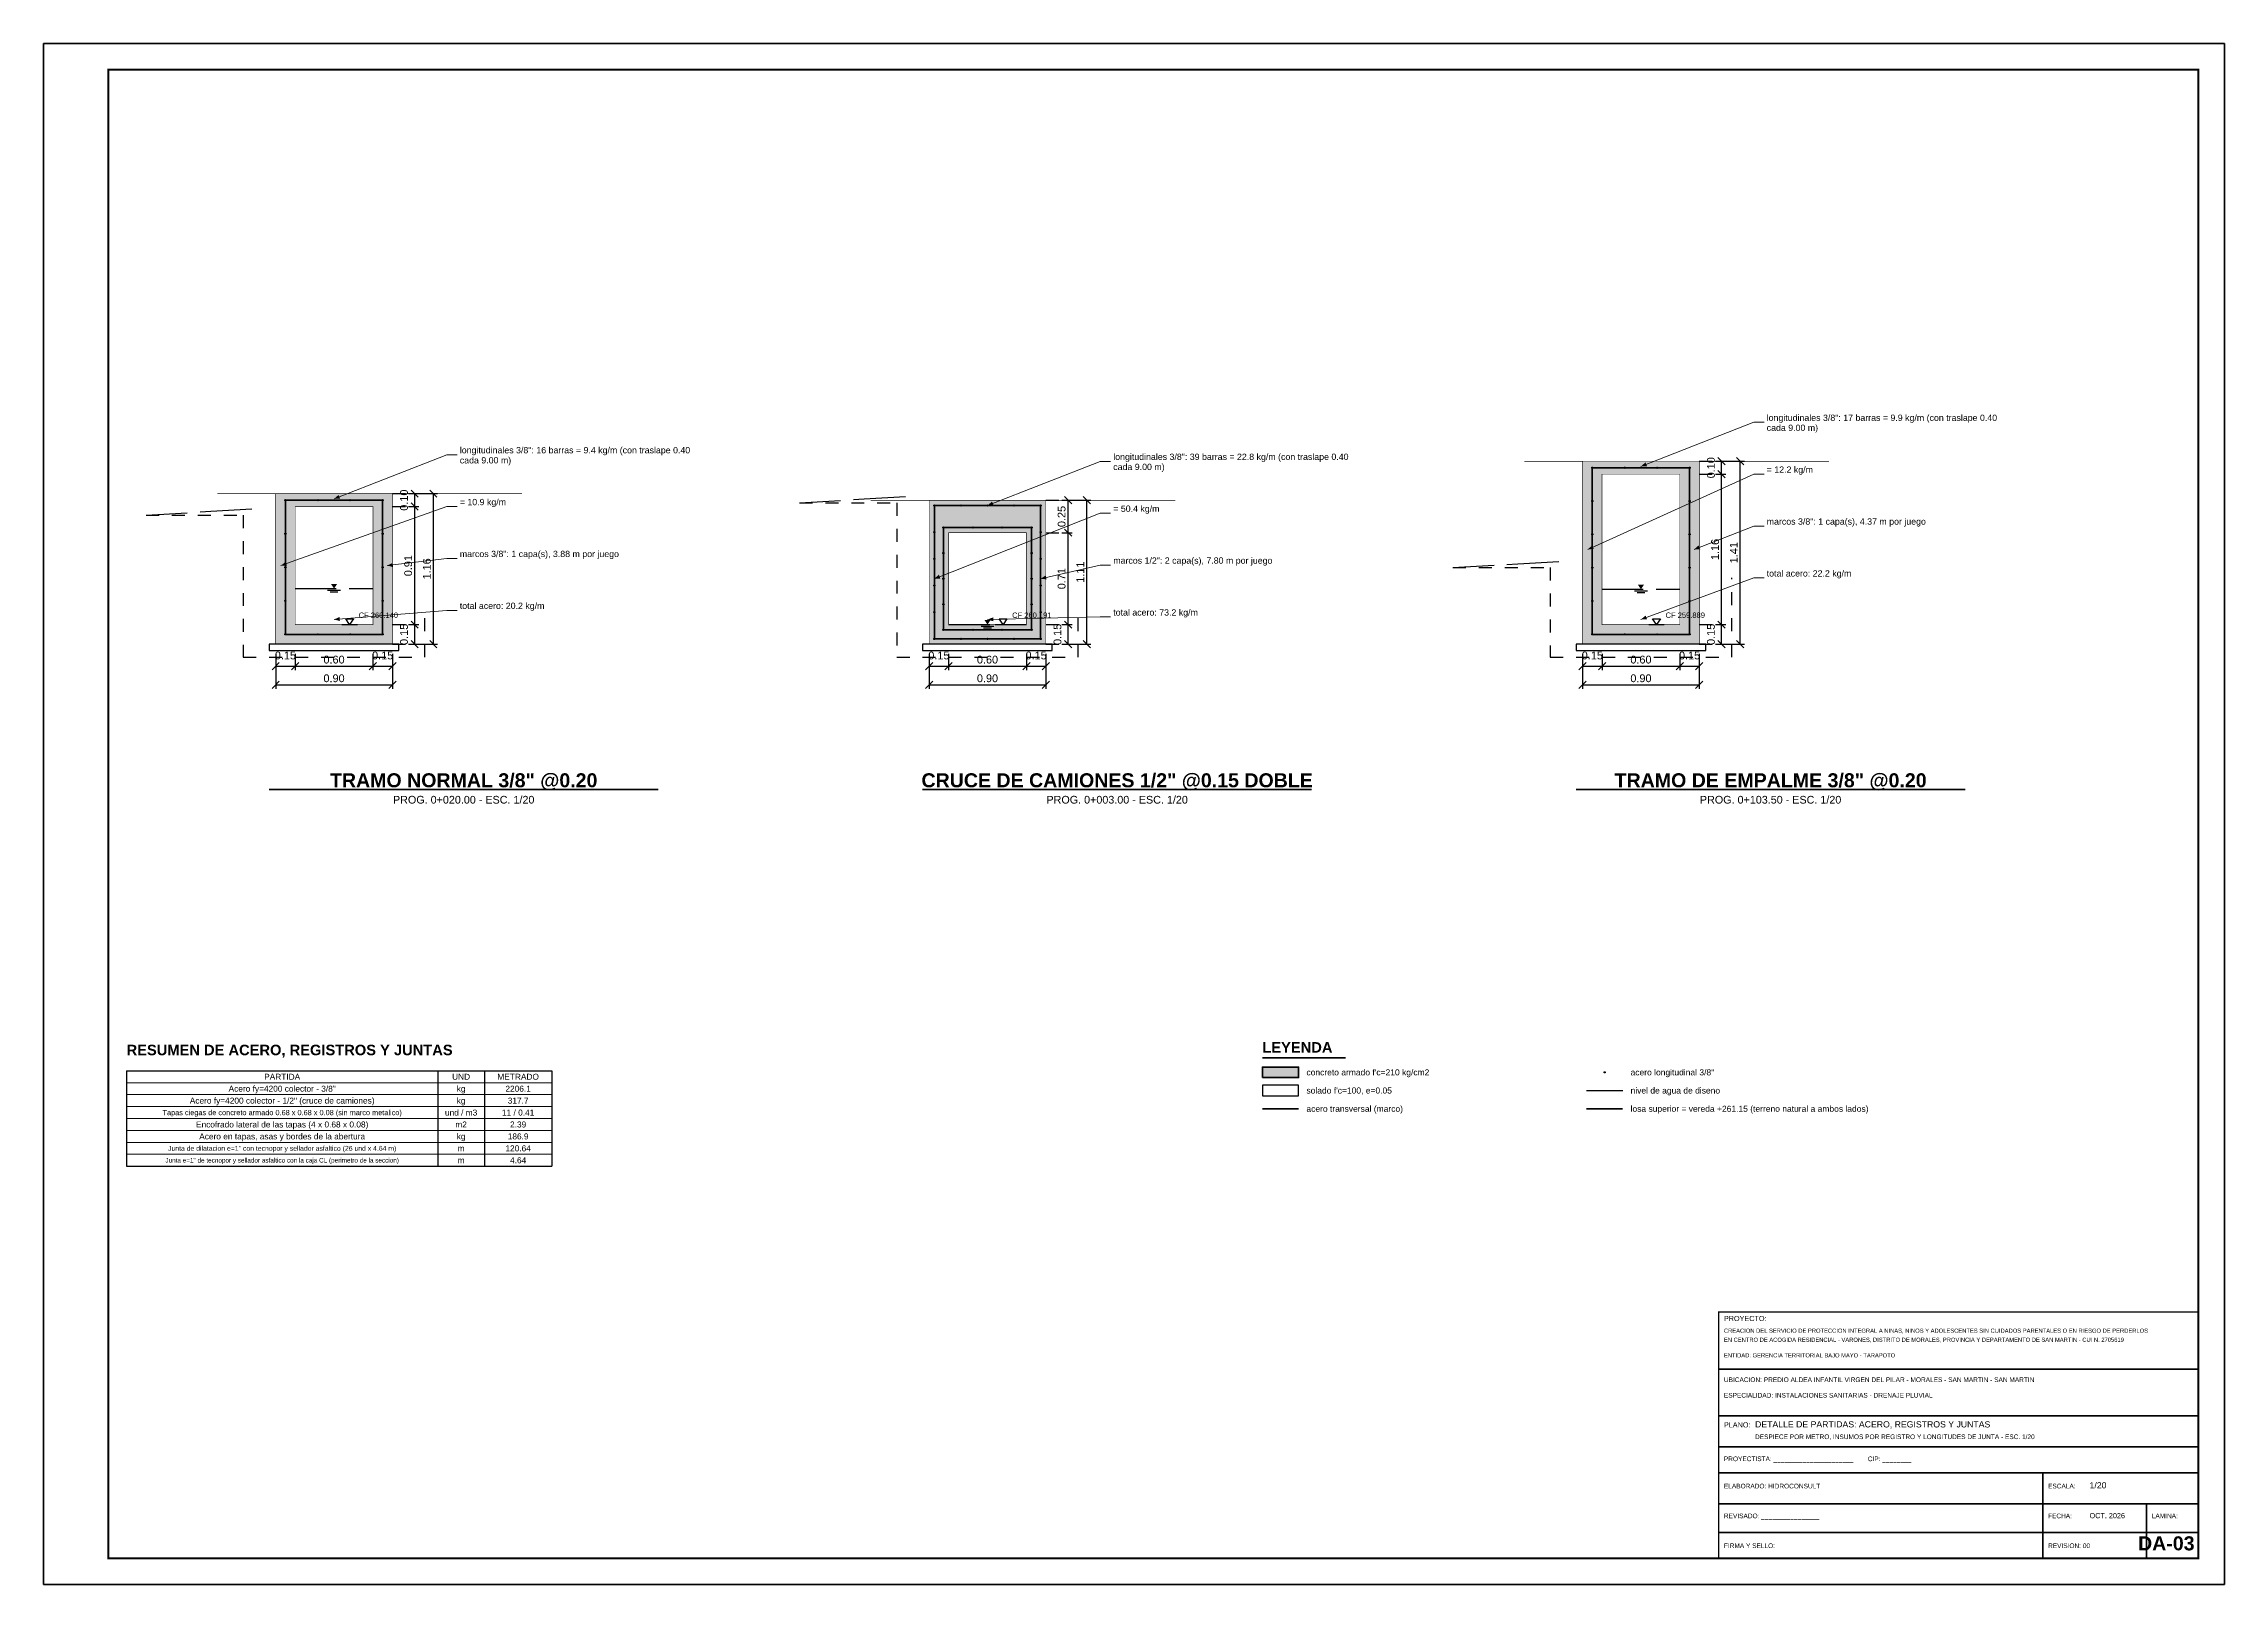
# Model space of a CAD drawing. Header units: metres. Extents: x 349122 to 349453, y 9281252 to 9281971.
# Drawn here: x 349232 to 349248.82, y 9281451.79 to 9281463.67 of the extents above; entities that cross this region are included whole.
import ezdxf
from ezdxf.enums import TextEntityAlignment as Align

# ---------------------------------------------------------------- set-up
doc = ezdxf.new("R2010")
doc.units = ezdxf.units.M
doc.header["$LTSCALE"] = 0.25
doc.linetypes.add('DASHED', pattern=[1.524, 1.27, -0.254])
doc.linetypes.add('HIDDEN', pattern=[0.375, 0.25, -0.125])
for name, color, linetype, lineweight in [('ACERO', 1, 'CONTINUOUS', 35), ('AGUA', 150, 'DASHED', 25), ('CONCRETO', 250, 'CONTINUOUS', 50), ('COTAS', 94, 'CONTINUOUS', 18), ('GRILLA', 9, 'CONTINUOUS', 13), ('LLAMADAS', 30, 'CONTINUOUS', 18), ('MARCO', 7, 'CONTINUOUS', 50), ('ROTULO', 7, 'CONTINUOUS', 35), ('TERRENO', 7, 'CONTINUOUS', 30), ('TITULOS', 160, 'CONTINUOUS', 35)]:
    doc.layers.add(name, color=color, linetype=linetype, lineweight=lineweight)
for name, color, linetype in [('ACERO-PUNTOS', 5, 'CONTINUOUS'), ('AGUA-SIMBOLO', 150, 'CONTINUOUS'), ('EXCAVACION', 8, 'HIDDEN'), ('GUITARRA', 8, 'CONTINUOUS'), ('LEYENDA', 7, 'CONTINUOUS'), ('NIVELES', 7, 'CONTINUOUS'), ('ROTULO-TEXTO', 7, 'CONTINUOUS'), ('SOLADO', 8, 'CONTINUOUS'), ('TERRENO-EXISTENTE', 8, 'DASHED'), ('TEXTOS', 7, 'CONTINUOUS')]:
    doc.layers.add(name, color=color, linetype=linetype)
doc.layers.add('CONCRETO-ACHURADO', color=8, linetype='CONTINUOUS', true_color=0xe2e2e2)
doc.styles.get("Standard").update_dxf_attribs({"font": 'arial.ttf'})
doc.styles.add('TITULOS', font='arialbd.ttf')
doc.dimstyles.new('COT-20', dxfattribs={"dimscale": 0.02, "dimtxt": 3, "dimasz": 2.2, "dimexe": 1.6, "dimexo": 1.2, "dimgap": 1, "dimtad": 1, "dimzin": 0, "dimdsep": 46, "dimtxsty": 'Standard', "dimtsz": 1.4, "dimcen": 2.5, "dimclrd": 256, "dimclre": 256, "dimclrt": 7, "dimazin": 3, "dimtfac": 1, "dimtmove": 0, "dimatfit": 3})

msp = doc.modelspace()

# ---------------------------------------------------------------- texts
at = {"layer": 'LEYENDA'}
for s, p in [("concreto armado f'c=210 kg/cm2", (349241.74, 9281455.738)), ('acero longitudinal 3/8"', (349244.24, 9281455.738)), ("solado f'c=100, e=0.05", (349241.74, 9281455.598)), ('acero transversal (marco)', (349241.74, 9281455.457)), ('nivel de agua de diseno', (349244.24, 9281455.598)), ('losa superior = vereda +261.15 (terreno natural a ambos lados)', (349244.24, 9281455.457))]:
    msp.add_text(s, height=0.0468, dxfattribs=at).set_placement(p, align=Align.MIDDLE_LEFT)
at = {"layer": 'NIVELES'}
for s, p in [('CF 260.140', (349234.43, 9281459.242)), ('CF 260.191', (349239.47, 9281459.242)), ('CF 259.889', (349244.51, 9281459.242))]:
    msp.add_text(s, height=0.0416, dxfattribs=at).set_placement(p)
at = {"layer": 'ROTULO-TEXTO'}
for s, height, p in [('PROYECTO:', 0.04, (349244.96, 9281453.82)), ('CREACION DEL SERVICIO DE PROTECCION INTEGRAL A NINAS, NINOS Y ADOLESCENTES SIN CUIDADOS PARENTALES O EN RIESGO DE PERDERLOS', 0.032, (349244.96, 9281453.73)), ('EN CENTRO DE ACOGIDA RESIDENCIAL - VARONES, DISTRITO DE MORALES, PROVINCIA Y DEPARTAMENTO DE SAN MARTIN - CUI N. 2705619', 0.032, (349244.96, 9281453.66)), ('ENTIDAD: GERENCIA TERRITORIAL BAJO MAYO - TARAPOTO', 0.032, (349244.96, 9281453.54)), ('UBICACION: PREDIO ALDEA INFANTIL VIRGEN DEL PILAR - MORALES - SAN MARTIN - SAN MARTIN', 0.036, (349244.96, 9281453.35)), ('ESPECIALIDAD: INSTALACIONES SANITARIAS - DRENAJE PLUVIAL', 0.036, (349244.96, 9281453.23)), ('PLANO:', 0.04, (349244.96, 9281453)), ('DESPIECE POR METRO, INSUMOS POR REGISTRO Y LONGITUDES DE JUNTA - ESC. 1/20', 0.036, (349245.2, 9281452.91)), ('DETALLE DE PARTIDAS: ACERO, REGISTROS Y JUNTAS', 0.048, (349245.2, 9281453)), ('PROYECTISTA: ______________________        CIP: ________', 0.036, (349244.96, 9281452.74)), ('ELABORADO: HIDROCONSULT', 0.036, (349244.96, 9281452.53)), ('ESCALA:', 0.036, (349247.46, 9281452.53)), ('1/20', 0.048, (349247.78, 9281452.53)), ('REVISADO: ________________', 0.036, (349244.96, 9281452.3)), ('FECHA:', 0.036, (349247.46, 9281452.3)), ('OCT. 2026', 0.04, (349247.78, 9281452.3)), ('LAMINA:', 0.036, (349248.26, 9281452.3)), ('FIRMA Y SELLO:', 0.036, (349244.96, 9281452.07)), ('REVISION: 00', 0.036, (349247.46, 9281452.07))]:
    msp.add_text(s, height=height, dxfattribs=at).set_placement(p)
at = {"layer": 'TEXTOS'}
for s, p in [('cada 9.00 m)', (349245.29, 9281460.684)), ('longitudinales 3/8": 17 barras = 9.9 kg/m (con traslape 0.40', (349245.29, 9281460.761)), ('longitudinales 3/8": 16 barras = 9.4 kg/m (con traslape 0.40', (349235.21, 9281460.511)), ('cada 9.00 m)', (349235.21, 9281460.433)), ('cada 9.00 m)', (349240.25, 9281460.382)), ('longitudinales 3/8": 39 barras = 22.8 kg/m (con traslape 0.40', (349240.25, 9281460.46)), ('= 12.2 kg/m', (349245.29, 9281460.361)), ('= 10.9 kg/m', (349235.21, 9281460.111)), ('= 50.4 kg/m', (349240.25, 9281460.06)), ('marcos 3/8": 1 capa(s), 4.37 m por juego', (349245.29, 9281459.961)), ('marcos 3/8": 1 capa(s), 3.88 m por juego', (349235.21, 9281459.711)), ('marcos 1/2": 2 capa(s), 7.80 m por juego', (349240.25, 9281459.66)), ('total acero: 22.2 kg/m', (349245.29, 9281459.561)), ('total acero: 20.2 kg/m', (349235.21, 9281459.311)), ('total acero: 73.2 kg/m', (349240.25, 9281459.26))]:
    msp.add_text(s, height=0.0486, dxfattribs=at).set_placement(p)
for s, height, p in [('PROG. 0+020.00 - ESC. 1/20', 0.0594, (349235.24, 9281457.84)), ('PROG. 0+003.00 - ESC. 1/20', 0.0594, (349240.28, 9281457.84)), ('PROG. 0+103.50 - ESC. 1/20', 0.0594, (349245.32, 9281457.84)), ('PARTIDA', 0.0459, (349233.84, 9281455.704)), ('UND', 0.0459, (349235.22, 9281455.704)), ('METRADO', 0.0459, (349235.66, 9281455.704)), ('Acero fy=4200 colector - 1/2" (cruce de camiones)', 0.0459, (349233.84, 9281455.52)), ('Acero fy=4200 colector - 3/8"', 0.0459, (349233.84, 9281455.612)), ('kg', 0.0459, (349235.22, 9281455.612)), ('kg', 0.0459, (349235.22, 9281455.52)), ('2206.1', 0.0459, (349235.66, 9281455.612)), ('317.7', 0.0459, (349235.66, 9281455.52)), ('Tapas ciegas de concreto armado 0.68 x 0.68 x 0.08 (sin marco metalico)', 0.0405, (349233.84, 9281455.428)), ('Encofrado lateral de las tapas (4 x 0.68 x 0.08)', 0.0459, (349233.84, 9281455.336)), ('und / m3', 0.0459, (349235.22, 9281455.428)), ('m2', 0.0459, (349235.22, 9281455.336)), ('11 / 0.41', 0.0459, (349235.66, 9281455.428)), ('2.39', 0.0459, (349235.66, 9281455.336)), ('Junta de dilatacion e=1" con tecnopor y sellador asfaltico (26 und x 4.64 m)', 0.0378, (349233.84, 9281455.152)), ('Acero en tapas, asas y bordes de la abertura', 0.0459, (349233.84, 9281455.244)), ('kg', 0.0459, (349235.22, 9281455.244)), ('m', 0.0459, (349235.22, 9281455.152)), ('120.64', 0.0459, (349235.66, 9281455.152)), ('186.9', 0.0459, (349235.66, 9281455.244)), ('Junta e=1" de tecnopor y sellador asfaltico con la caja CL (perimetro de la seccion)', 0.0351, (349233.84, 9281455.06)), ('m', 0.0459, (349235.22, 9281455.06)), ('4.64', 0.0459, (349235.66, 9281455.06))]:
    msp.add_text(s, height=height, dxfattribs=at).set_placement(p, align=Align.MIDDLE_CENTER)
at = {"layer": 'TITULOS', "style": 'TITULOS'}
for s, p in [('TRAMO NORMAL 3/8" @0.20', (349235.24, 9281457.99)), ('CRUCE DE CAMIONES 1/2" @0.15 DOBLE', (349240.28, 9281457.99)), ('TRAMO DE EMPALME 3/8" @0.20', (349245.32, 9281457.99))]:
    msp.add_text(s, height=0.108, dxfattribs=at).set_placement(p, align=Align.MIDDLE_CENTER)
for s, p in [('RESUMEN DE ACERO, REGISTROS Y JUNTAS', (349232.64, 9281455.87)), ('LEYENDA', (349241.4, 9281455.89))]:
    msp.add_text(s, height=0.081, dxfattribs=at).set_placement(p)
msp.add_text('DA-03', height=0.108, dxfattribs=at).set_placement((349248.59, 9281452.02), align=Align.BOTTOM_RIGHT)

# ---------------------------------------------------------------- blocks, each defined once
blk = doc.blocks.new('ACERO-38')
at = {"layer": 'ACERO-PUNTOS'}
h = blk.add_hatch(color=5, dxfattribs=at)
h.dxf.hatch_style = 1
h.paths.add_polyline_path([(-0.00475, 0, 1), (0.00475, 0, 1)])
at = {"layer": 'ACERO-PUNTOS', "color": 5}
blk.add_circle((0, 0), 0.00475, dxfattribs=at)
blk = doc.blocks.new('SIMB-AGUA')
at = {"layer": 'AGUA-SIMBOLO'}
for p, q in [((-2.5, -0.6), (2.5, -0.6)), ((-1.5, -1.2), (1.5, -1.2))]:
    blk.add_line(p, q, dxfattribs=at)
blk.add_solid([(0, 0), (-1.2, 1.8), (1.2, 1.8)], dxfattribs=at)
blk = doc.blocks.new('SIMB-NIVEL')
at = {"layer": 'NIVELES'}
blk.add_line((-3, 0), (3, 0), dxfattribs=at)
blk.add_lwpolyline([(0, 0), (-1.5, 2.2), (1.5, 2.2)], close=True, dxfattribs=at)

# ---------------------------------------------------------------- dimensions: what is measured, and where the dimension line sits
at = {"layer": 'COTAS'}
for base, p1, p2 in [((349244.942, 9281460.35), (349244.87, 9281460.35), (349244.87, 9281460.45)), ((349244.942, 9281459.19), (349244.87, 9281459.19), (349244.87, 9281460.35)), ((349245.086, 9281459.04), (349244.87, 9281459.04), (349244.87, 9281460.45)), ((349234.862, 9281460.1), (349234.79, 9281460.1), (349234.79, 9281460.2)), ((349235.006, 9281459.04), (349234.79, 9281459.04), (349234.79, 9281460.2)), ((349234.862, 9281459.19), (349234.79, 9281459.19), (349234.79, 9281460.1)), ((349239.902, 9281459.899), (349239.83, 9281459.899), (349239.83, 9281460.149)), ((349240.046, 9281459.04), (349239.83, 9281459.04), (349239.83, 9281460.149)), ((349239.902, 9281459.19), (349239.83, 9281459.19), (349239.83, 9281459.899)), ((349234.862, 9281459.04), (349234.79, 9281459.04), (349234.79, 9281459.19)), ((349239.902, 9281459.04), (349239.83, 9281459.04), (349239.83, 9281459.19)), ((349244.942, 9281459.04), (349244.87, 9281459.04), (349244.87, 9281459.19))]:
    msp.add_linear_dim(base=base, p1=p1, p2=p2, angle=90, dimstyle='COT-20', dxfattribs=at).render()
for base, p1, p2 in [((349233.79, 9281458.87), (349233.79, 9281458.99), (349233.94, 9281458.99)), ((349233.79, 9281458.726), (349233.79, 9281458.99), (349234.69, 9281458.99)), ((349233.94, 9281458.87), (349233.94, 9281458.99), (349234.54, 9281458.99)), ((349234.54, 9281458.87), (349234.54, 9281458.99), (349234.69, 9281458.99)), ((349238.83, 9281458.87), (349238.83, 9281458.99), (349238.98, 9281458.99)), ((349238.83, 9281458.726), (349238.83, 9281458.99), (349239.73, 9281458.99)), ((349238.98, 9281458.87), (349238.98, 9281458.99), (349239.58, 9281458.99)), ((349239.58, 9281458.87), (349239.58, 9281458.99), (349239.73, 9281458.99)), ((349243.87, 9281458.87), (349243.87, 9281458.99), (349244.02, 9281458.99)), ((349243.87, 9281458.726), (349243.87, 9281458.99), (349244.77, 9281458.99)), ((349244.02, 9281458.87), (349244.02, 9281458.99), (349244.62, 9281458.99)), ((349244.62, 9281458.87), (349244.62, 9281458.99), (349244.77, 9281458.99))]:
    msp.add_linear_dim(base=base, p1=p1, p2=p2, dimstyle='COT-20', dxfattribs=at).render()

# ---------------------------------------------------------------- hatches: boundary and pattern name
at = {"layer": 'CONCRETO-ACHURADO', "true_color": 0xe2e2e2}
h = msp.add_hatch(color=7, dxfattribs=at)
h.dxf.hatch_style = 1
h.paths.add_polyline_path([(349243.87, 9281460.35), (349244.77, 9281460.35), (349244.77, 9281460.45), (349243.87, 9281460.45)])
h = msp.add_hatch(color=7, dxfattribs=at)
h.dxf.hatch_style = 1
h.paths.add_polyline_path([(349243.87, 9281459.19), (349244.02, 9281459.19), (349244.02, 9281460.35), (349243.87, 9281460.35)])
h = msp.add_hatch(color=7, dxfattribs=at)
h.dxf.hatch_style = 1
h.paths.add_polyline_path([(349244.62, 9281459.19), (349244.77, 9281459.19), (349244.77, 9281460.35), (349244.62, 9281460.35)])
h = msp.add_hatch(color=7, dxfattribs=at)
h.dxf.hatch_style = 1
h.paths.add_polyline_path([(349233.79, 9281460.1), (349234.69, 9281460.1), (349234.69, 9281460.2), (349233.79, 9281460.2)])
h = msp.add_hatch(color=7, dxfattribs=at)
h.dxf.hatch_style = 1
h.paths.add_polyline_path([(349233.79, 9281459.19), (349233.94, 9281459.19), (349233.94, 9281460.1), (349233.79, 9281460.1)])
h = msp.add_hatch(color=7, dxfattribs=at)
h.dxf.hatch_style = 1
h.paths.add_polyline_path([(349234.54, 9281459.19), (349234.69, 9281459.19), (349234.69, 9281460.1), (349234.54, 9281460.1)])
h = msp.add_hatch(color=7, dxfattribs=at)
h.dxf.hatch_style = 1
h.paths.add_polyline_path([(349238.83, 9281459.899), (349239.73, 9281459.899), (349239.73, 9281460.149), (349238.83, 9281460.149)])
h = msp.add_hatch(color=7, dxfattribs=at)
h.dxf.hatch_style = 1
h.paths.add_polyline_path([(349238.83, 9281459.19), (349238.98, 9281459.19), (349238.98, 9281459.899), (349238.83, 9281459.899)])
h = msp.add_hatch(color=7, dxfattribs=at)
h.dxf.hatch_style = 1
h.paths.add_polyline_path([(349239.58, 9281459.19), (349239.73, 9281459.19), (349239.73, 9281459.899), (349239.58, 9281459.899)])
h = msp.add_hatch(color=7, dxfattribs=at)
h.dxf.hatch_style = 1
h.paths.add_polyline_path([(349233.79, 9281459.04), (349234.69, 9281459.04), (349234.69, 9281459.19), (349233.79, 9281459.19)])
h = msp.add_hatch(color=7, dxfattribs=at)
h.dxf.hatch_style = 1
h.paths.add_polyline_path([(349238.83, 9281459.04), (349239.73, 9281459.04), (349239.73, 9281459.19), (349238.83, 9281459.19)])
h = msp.add_hatch(color=7, dxfattribs=at)
h.dxf.hatch_style = 1
h.paths.add_polyline_path([(349243.87, 9281459.04), (349244.77, 9281459.04), (349244.77, 9281459.19), (349243.87, 9281459.19)])
h = msp.add_hatch(color=7, dxfattribs=at)
h.dxf.hatch_style = 1
h.paths.add_polyline_path([(349241.4, 9281455.698), (349241.68, 9281455.698), (349241.68, 9281455.778), (349241.4, 9281455.778)])

# ---------------------------------------------------------------- linework, layer by layer
at = {"layer": 'ACERO'}
for points in [[(349243.945, 9281459.115), (349244.695, 9281459.115), (349244.695, 9281460.4), (349243.945, 9281460.4)], [(349233.865, 9281459.115), (349234.615, 9281459.115), (349234.615, 9281460.15), (349233.865, 9281460.15)], [(349238.87, 9281459.08), (349239.69, 9281459.08), (349239.69, 9281460.109), (349238.87, 9281460.109)], [(349238.94, 9281459.15), (349239.62, 9281459.15), (349239.62, 9281459.939), (349238.94, 9281459.939)]]:
    msp.add_lwpolyline(points, close=True, dxfattribs=at)
at = {"layer": 'ACERO', "const_width": 0.014}
msp.add_lwpolyline([(349241.4, 9281455.457), (349241.68, 9281455.457)], dxfattribs=at)
at = {"layer": 'AGUA'}
for p, q in [((349233.94, 9281459.468), (349234.54, 9281459.468)), ((349244.02, 9281459.463), (349244.62, 9281459.463)), ((349238.98, 9281459.19), (349239.58, 9281459.19)), ((349243.9, 9281455.598), (349244.18, 9281455.598))]:
    msp.add_line(p, q, dxfattribs=at)
at = {"layer": 'CONCRETO', "const_width": 0.004}
for points in [[(349243.87, 9281459.04), (349244.77, 9281459.04), (349244.77, 9281460.45), (349243.87, 9281460.45)], [(349244.02, 9281459.19), (349244.62, 9281459.19), (349244.62, 9281460.35), (349244.02, 9281460.35)], [(349233.79, 9281459.04), (349234.69, 9281459.04), (349234.69, 9281460.2), (349233.79, 9281460.2)], [(349233.94, 9281459.19), (349234.54, 9281459.19), (349234.54, 9281460.1), (349233.94, 9281460.1)], [(349238.83, 9281459.04), (349239.73, 9281459.04), (349239.73, 9281460.149), (349238.83, 9281460.149)], [(349238.98, 9281459.19), (349239.58, 9281459.19), (349239.58, 9281459.899), (349238.98, 9281459.899)]]:
    msp.add_lwpolyline(points, close=True, dxfattribs=at)
at = {"layer": 'CONCRETO'}
msp.add_lwpolyline([(349241.4, 9281455.698), (349241.68, 9281455.698), (349241.68, 9281455.778), (349241.4, 9281455.778)], close=True, dxfattribs=at)
at = {"layer": 'EXCAVACION'}
for points in [[(349232.79, 9281460.034), (349233.54, 9281460.034), (349233.54, 9281458.94), (349234.94, 9281458.94), (349234.94, 9281459.3)], [(349237.83, 9281460.129), (349238.58, 9281460.129), (349238.58, 9281458.94), (349239.98, 9281458.94), (349239.98, 9281459.249)], [(349242.87, 9281459.63), (349243.62, 9281459.63), (349243.62, 9281458.94), (349245.02, 9281458.94), (349245.02, 9281459.55)]]:
    msp.add_lwpolyline(points, dxfattribs=at)
at = {"layer": 'GRILLA'}
for p, q in [((349232.64, 9281455.658), (349235.92, 9281455.658)), ((349232.64, 9281455.566), (349235.92, 9281455.566)), ((349232.64, 9281455.474), (349235.92, 9281455.474)), ((349232.64, 9281455.382), (349235.92, 9281455.382)), ((349232.64, 9281455.29), (349235.92, 9281455.29)), ((349232.64, 9281455.198), (349235.92, 9281455.198)), ((349232.64, 9281455.106), (349235.92, 9281455.106))]:
    msp.add_line(p, q, dxfattribs=at)
at = {"layer": 'GUITARRA'}
for p, q in [((349244.77, 9281460.45), (349244.87, 9281460.45)), ((349244.77, 9281460.35), (349244.87, 9281460.35)), ((349234.69, 9281460.2), (349234.79, 9281460.2)), ((349234.69, 9281460.1), (349234.79, 9281460.1)), ((349239.73, 9281460.149), (349239.83, 9281460.149)), ((349239.73, 9281459.899), (349239.83, 9281459.899)), ((349234.69, 9281459.19), (349234.79, 9281459.19)), ((349239.73, 9281459.19), (349239.83, 9281459.19)), ((349244.77, 9281459.19), (349244.87, 9281459.19)), ((349234.69, 9281459.04), (349234.79, 9281459.04)), ((349239.73, 9281459.04), (349239.83, 9281459.04)), ((349244.77, 9281459.04), (349244.87, 9281459.04))]:
    msp.add_line(p, q, dxfattribs=at)
at = {"layer": 'LLAMADAS'}
for p, q in [((349245.19, 9281460.75), (349244.32, 9281460.41)), ((349245.27, 9281460.75), (349245.19, 9281460.75)), ((349235.11, 9281460.5), (349234.24, 9281460.16)), ((349235.19, 9281460.5), (349235.11, 9281460.5)), ((349240.15, 9281460.449), (349239.28, 9281460.109)), ((349240.23, 9281460.449), (349240.15, 9281460.449)), ((349245.19, 9281460.35), (349243.91, 9281459.77)), ((349245.27, 9281460.35), (349245.19, 9281460.35)), ((349235.11, 9281460.1), (349233.83, 9281459.645)), ((349235.19, 9281460.1), (349235.11, 9281460.1)), ((349240.15, 9281460.049), (349238.87, 9281459.544)), ((349240.23, 9281460.049), (349240.15, 9281460.049)), ((349245.19, 9281459.95), (349244.73, 9281459.77)), ((349245.27, 9281459.95), (349245.19, 9281459.95)), ((349235.11, 9281459.7), (349234.65, 9281459.645)), ((349235.19, 9281459.7), (349235.11, 9281459.7)), ((349240.15, 9281459.649), (349239.69, 9281459.544)), ((349240.23, 9281459.649), (349240.15, 9281459.649)), ((349245.19, 9281459.55), (349244.32, 9281459.23)), ((349245.27, 9281459.55), (349245.19, 9281459.55)), ((349235.11, 9281459.3), (349234.24, 9281459.23)), ((349235.19, 9281459.3), (349235.11, 9281459.3)), ((349240.15, 9281459.249), (349239.28, 9281459.23)), ((349240.23, 9281459.249), (349240.15, 9281459.249))]:
    msp.add_line(p, q, dxfattribs=at)
for points in [[(349244.32, 9281460.41), (349244.367, 9281460.412), (349244.355, 9281460.441)], [(349234.24, 9281460.16), (349234.287, 9281460.162), (349234.275, 9281460.19)], [(349239.28, 9281460.109), (349239.327, 9281460.111), (349239.315, 9281460.139)], [(349243.91, 9281459.77), (349243.956, 9281459.774), (349243.944, 9281459.802)], [(349244.73, 9281459.77), (349244.777, 9281459.772), (349244.765, 9281459.801)], [(349233.83, 9281459.645), (349233.877, 9281459.645), (349233.866, 9281459.674)], [(349234.65, 9281459.645), (349234.696, 9281459.635), (349234.692, 9281459.666)], [(349238.87, 9281459.544), (349238.917, 9281459.546), (349238.905, 9281459.575)], [(349239.69, 9281459.544), (349239.736, 9281459.539), (349239.729, 9281459.569)], [(349234.24, 9281459.23), (349234.285, 9281459.218), (349234.283, 9281459.249)], [(349239.28, 9281459.23), (349239.324, 9281459.216), (349239.324, 9281459.246)], [(349244.32, 9281459.23), (349244.367, 9281459.231), (349244.356, 9281459.26)]]:
    msp.add_solid(points, dxfattribs=at)
at = {"layer": 'MARCO'}
msp.add_lwpolyline([(349232, 9281451.79), (349248.82, 9281451.79), (349248.82, 9281463.67), (349232, 9281463.67)], close=True, dxfattribs=at)
at = {"layer": 'MARCO', "const_width": 0.016}
msp.add_lwpolyline([(349232.5, 9281451.99), (349248.62, 9281451.99), (349248.62, 9281463.47), (349232.5, 9281463.47)], close=True, dxfattribs=at)
at = {"layer": 'ROTULO'}
for p, q in [((349244.92, 9281453.45), (349248.62, 9281453.45)), ((349244.92, 9281453.09), (349248.62, 9281453.09)), ((349244.92, 9281452.85), (349248.62, 9281452.85)), ((349244.92, 9281452.65), (349248.62, 9281452.65)), ((349247.42, 9281452.65), (349247.42, 9281451.99)), ((349244.92, 9281452.41), (349248.62, 9281452.41)), ((349248.22, 9281452.41), (349248.22, 9281451.99)), ((349244.92, 9281452.19), (349248.62, 9281452.19))]:
    msp.add_line(p, q, dxfattribs=at)
at = {"layer": 'ROTULO', "const_width": 0.01}
msp.add_lwpolyline([(349244.92, 9281451.99), (349248.62, 9281451.99), (349248.62, 9281453.89), (349244.92, 9281453.89)], close=True, dxfattribs=at)
at = {"layer": 'SOLADO'}
for points in [[(349233.74, 9281458.99), (349234.74, 9281458.99), (349234.74, 9281459.04), (349233.74, 9281459.04)], [(349238.78, 9281458.99), (349239.78, 9281458.99), (349239.78, 9281459.04), (349238.78, 9281459.04)], [(349243.82, 9281458.99), (349244.82, 9281458.99), (349244.82, 9281459.04), (349243.82, 9281459.04)], [(349241.4, 9281455.558), (349241.68, 9281455.558), (349241.68, 9281455.638), (349241.4, 9281455.638)]]:
    msp.add_lwpolyline(points, close=True, dxfattribs=at)
at = {"layer": 'TERRENO'}
for points, const_width in [([(349243.42, 9281460.45), (349243.87, 9281460.45)], 0.006), ([(349244.77, 9281460.45), (349245.77, 9281460.45)], 0.006), ([(349233.34, 9281460.2), (349233.79, 9281460.2)], 0.006), ([(349234.69, 9281460.2), (349235.69, 9281460.2)], 0.006), ([(349238.38, 9281460.149), (349238.83, 9281460.149)], 0.006), ([(349239.73, 9281460.149), (349240.73, 9281460.149)], 0.006), ([(349243.9, 9281455.457), (349244.18, 9281455.457)], 0.014)]:
    msp.add_lwpolyline(points, dxfattribs=dict(at, const_width=const_width))
at = {"layer": 'TERRENO-EXISTENTE'}
for points in [[(349232.79, 9281460.034), (349233.29, 9281460.064), (349233.64, 9281460.084)], [(349237.83, 9281460.129), (349238.33, 9281460.159), (349238.68, 9281460.179)], [(349242.87, 9281459.63), (349243.37, 9281459.66), (349243.72, 9281459.68)]]:
    msp.add_lwpolyline(points, dxfattribs=at)
at = {"layer": 'TEXTOS'}
for p, q in [((349232.64, 9281455.75), (349235.92, 9281455.75)), ((349232.64, 9281455.75), (349232.64, 9281455.014)), ((349235.04, 9281455.75), (349235.04, 9281455.014)), ((349235.4, 9281455.75), (349235.4, 9281455.014)), ((349235.92, 9281455.75), (349235.92, 9281455.014)), ((349232.64, 9281455.014), (349235.92, 9281455.014))]:
    msp.add_line(p, q, dxfattribs=at)
at = {"layer": 'TITULOS'}
for p, q in [((349233.74, 9281457.92), (349236.74, 9281457.92)), ((349238.78, 9281457.92), (349241.78, 9281457.92)), ((349243.82, 9281457.92), (349246.82, 9281457.92)), ((349241.4, 9281455.85), (349242.04, 9281455.85))]:
    msp.add_line(p, q, dxfattribs=at)

# ---------------------------------------------------------------- block references
for p in [(349243.945, 9281460.4), (349244.195, 9281460.4), (349244.445, 9281460.4), (349244.695, 9281460.4), (349233.865, 9281460.15), (349234.115, 9281460.15), (349234.365, 9281460.15), (349234.615, 9281460.15), (349238.87, 9281460.109), (349239.075, 9281460.109), (349239.28, 9281460.109), (349239.485, 9281460.109), (349239.69, 9281460.109), (349243.945, 9281460.143), (349244.695, 9281460.143), (349233.865, 9281459.891), (349234.615, 9281459.891), (349238.87, 9281459.903), (349238.94, 9281459.939), (349239.167, 9281459.939), (349239.393, 9281459.939), (349239.62, 9281459.939), (349239.69, 9281459.903), (349243.945, 9281459.886), (349244.695, 9281459.886), (349238.87, 9281459.697), (349238.94, 9281459.742), (349239.62, 9281459.742), (349239.69, 9281459.697), (349233.865, 9281459.632), (349234.615, 9281459.632), (349238.94, 9281459.544), (349239.62, 9281459.544), (349243.945, 9281459.629), (349244.695, 9281459.629), (349233.865, 9281459.374), (349234.615, 9281459.374), (349238.87, 9281459.492), (349238.94, 9281459.347), (349239.62, 9281459.347), (349239.69, 9281459.492), (349243.945, 9281459.372), (349244.695, 9281459.372), (349238.87, 9281459.286), (349239.69, 9281459.286), (349233.865, 9281459.115), (349234.115, 9281459.115), (349234.365, 9281459.115), (349234.615, 9281459.115), (349238.87, 9281459.08), (349238.94, 9281459.15), (349239.075, 9281459.08), (349239.167, 9281459.15), (349239.28, 9281459.08), (349239.393, 9281459.15), (349239.485, 9281459.08), (349239.62, 9281459.15), (349239.69, 9281459.08), (349243.945, 9281459.115), (349244.195, 9281459.115), (349244.445, 9281459.115), (349244.695, 9281459.115)]:
    msp.add_blockref('ACERO-38', p)
at = {"xscale": 0.02, "yscale": 0.02}
for p in [(349234.24, 9281459.468), (349244.32, 9281459.463), (349239.28, 9281459.19)]:
    msp.add_blockref('SIMB-AGUA', p, dxfattribs=at)
at = {"layer": 'ACERO-PUNTOS'}
msp.add_blockref('ACERO-38', (349244.04, 9281455.738), dxfattribs=at)
at = {"layer": 'NIVELES', "xscale": 0.02, "yscale": 0.02}
for p in [(349234.36, 9281459.19), (349239.4, 9281459.19), (349244.44, 9281459.19)]:
    msp.add_blockref('SIMB-NIVEL', p, dxfattribs=at)

msp.set_redraw_order([(e.dxf.handle, doc.entitydb.next_handle()) for e in msp.query("TEXT MTEXT ATTDEF DIMENSION ARC_DIMENSION")])  # texts and dimensions are drawn at this point

doc.saveas('drawing.dxf')
